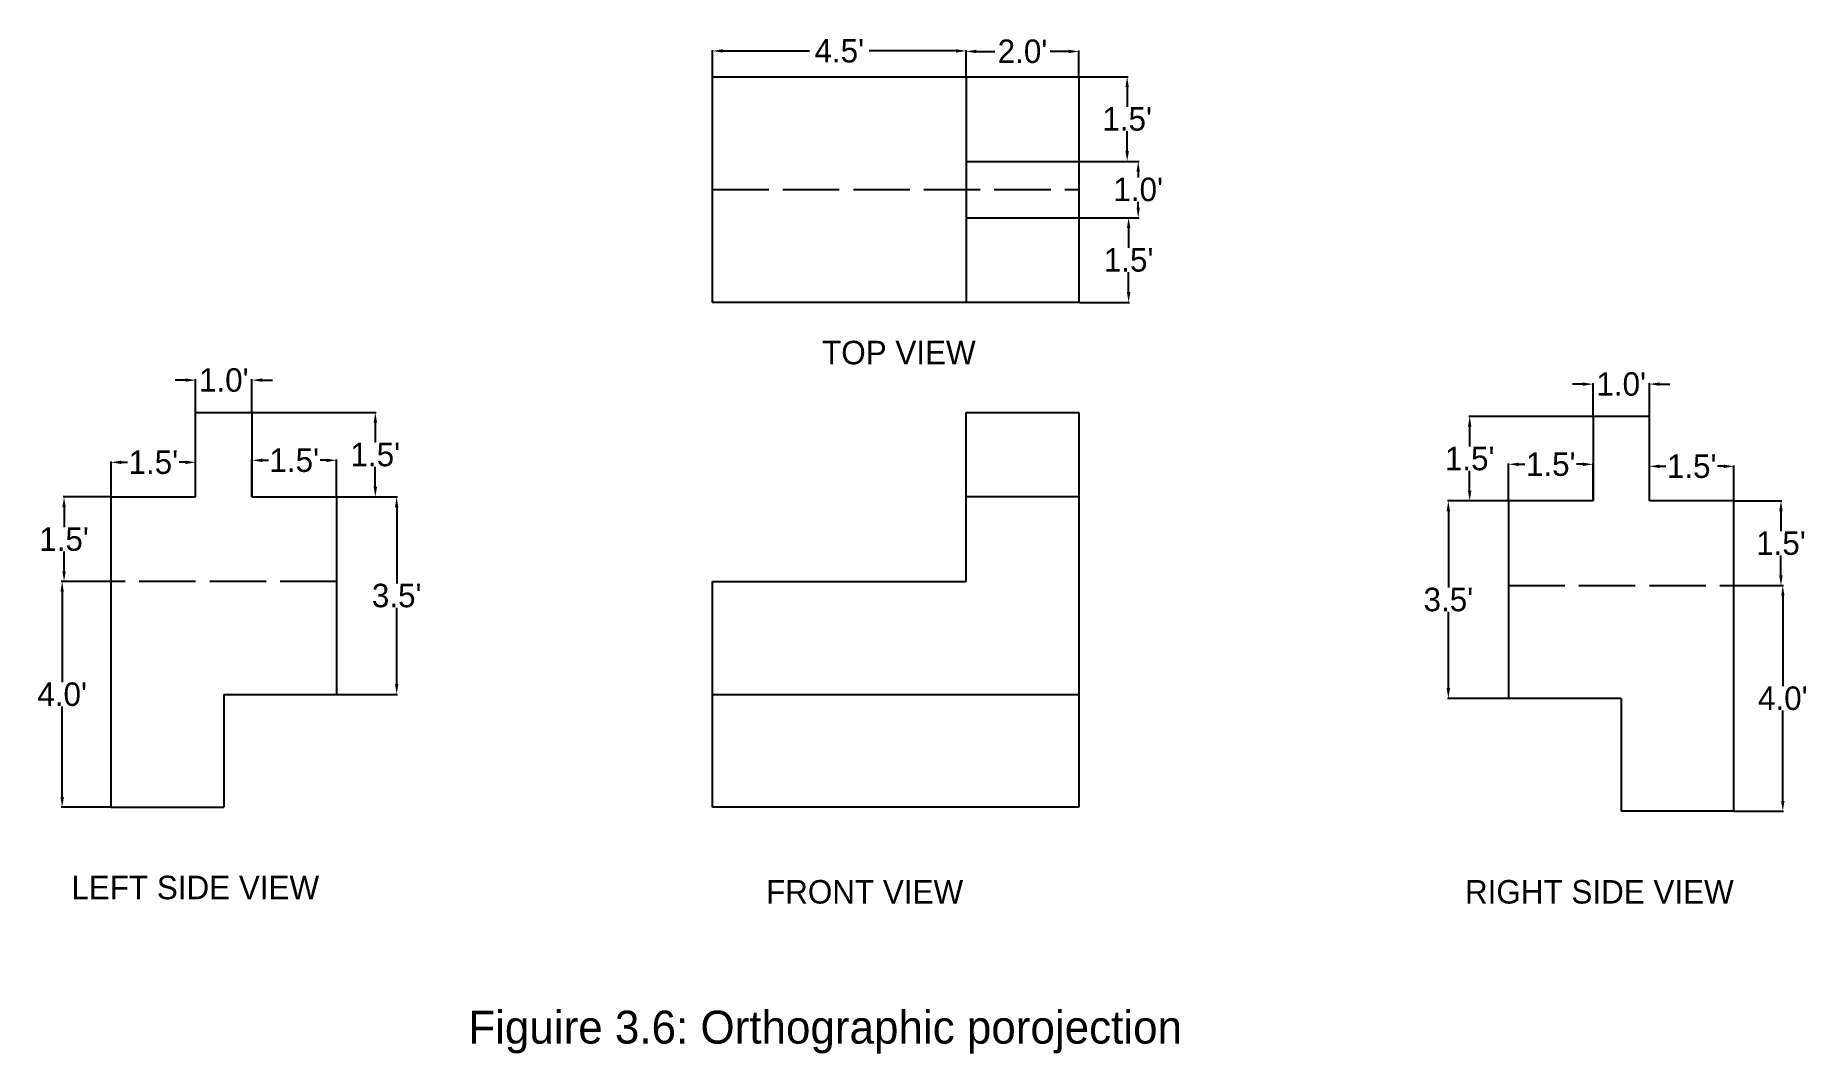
# Model space of a CAD drawing. Header units: inches. Extents: x 4 to 531, y -296 to 303.
# Drawn here: x 153.2 to 530.9, y -296.3 to -79.7 of the extents above; entities that cross this region are included whole.
import ezdxf

# ---------------------------------------------------------------- set-up
doc = ezdxf.new("R2010")
doc.units = ezdxf.units.IN
doc.header["$MEASUREMENT"] = 0
doc.linetypes.add('ACAD_ISO02W100', pattern=[15, 12, -3])
doc.linetypes.add('ACAD_ISO03W100', pattern=[30, 12, -18])
doc.dimstyles.new('feet', dxfattribs={"dimtxt": 5, "dimasz": 2.18, "dimexe": 0.18, "dimexo": 0.0625, "dimgap": 0.09, "dimtad": 0, "dimtih": 1, "dimtoh": 1, "dimdec": 1, "dimlfac": 0.083333, "dimzin": 0, "dimdsep": 46, "dimtxsty": 'Standard', "dimcen": 0.09, "dimclrt": 5, "dimadec": 0, "dimazin": 0, "dimtfac": 1, "dimtdec": 1, "dimtofl": 0, "dimtmove": 0, "dimatfit": 3, "dimfxl": 1, "dimtolj": 1, "dimtzin": 0, "dimarcsym": 0})

msp = doc.modelspace()

# ---------------------------------------------------------------- texts
at = {"attachment_point": 1}
for s, insert, char_height, width in [('TOP VIEW', (320.669, -144.621), 5, 41.74388), ('LEFT SIDE VIEW', (160.855, -258.442), 5, 72.21434), ('FRONT VIEW', (308.729, -259.36), 5, 55.34008), ('RIGHT SIDE VIEW', (457.521, -259.36), 5, 73.0059), ('Figuire 3.6: Orthographic porojection', (245.354, -287.154), 7, 280.28523)]:
    msp.add_mtext(s, dxfattribs=dict(at, insert=insert, char_height=char_height, width=width))

# ---------------------------------------------------------------- blocks, each defined once
blk = doc.blocks.new('*D220')
at = {"color": 0, "lineweight": -2}
for p, q in [((297.33, -88.38), (297.33, -82.76)), ((299.51, -82.94), (317.99, -82.94)), ((349.15, -82.94), (330.67, -82.94)), ((351.33, -88.31), (351.33, -82.76))]:
    blk.add_line(p, q, dxfattribs=at)
at = {"color": 0}
for points in [[(299.51, -82.58), (299.51, -83.31), (297.33, -82.94)], [(349.15, -82.58), (349.15, -83.31), (351.33, -82.94)]]:
    blk.add_solid(points, dxfattribs=at)
at = {"layer": 'Defpoints', "color": 0}
for p in [(351.33, -82.94), (297.33, -88.44), (351.33, -88.38)]:
    blk.add_point(p, dxfattribs=at)
at = {"color": 5, "insert": (324.33, -82.94), "char_height": 5, "attachment_point": 5}
blk.add_mtext("\\A1;4.5'", dxfattribs=at)
blk = doc.blocks.new('*D221')
at = {"color": 0, "lineweight": -2}
for p, q in [((375.39, -88.44), (385.79, -88.44)), ((385.61, -90.62), (385.61, -94.85)), ((385.61, -104.26), (385.61, -100.03)), ((375.39, -106.44), (385.79, -106.44))]:
    blk.add_line(p, q, dxfattribs=at)
at = {"color": 0}
for points in [[(385.25, -90.62), (385.97, -90.62), (385.61, -88.44)], [(385.25, -104.26), (385.97, -104.26), (385.61, -106.44)]]:
    blk.add_solid(points, dxfattribs=at)
at = {"layer": 'Defpoints', "color": 0}
for p in [(375.33, -88.44), (375.33, -106.44), (385.61, -106.44)]:
    blk.add_point(p, dxfattribs=at)
at = {"color": 5, "insert": (385.61, -97.44), "char_height": 5, "attachment_point": 5}
blk.add_mtext("\\A1;1.5'", dxfattribs=at)
blk = doc.blocks.new('*D222')
at = {"color": 0, "lineweight": -2}
for p, q in [((375.45, -106.44), (388.14, -106.44)), ((387.96, -108.62), (387.96, -109.85)), ((387.96, -116.26), (387.96, -115.03)), ((375.39, -118.44), (388.14, -118.44))]:
    blk.add_line(p, q, dxfattribs=at)
at = {"color": 0}
for points in [[(387.6, -108.62), (388.32, -108.62), (387.96, -106.44)], [(387.6, -116.26), (388.32, -116.26), (387.96, -118.44)]]:
    blk.add_solid(points, dxfattribs=at)
at = {"layer": 'Defpoints', "color": 0}
for p in [(375.39, -106.44), (375.33, -118.44), (387.96, -118.44)]:
    blk.add_point(p, dxfattribs=at)
at = {"color": 5, "insert": (387.96, -112.44), "char_height": 5, "attachment_point": 5}
blk.add_mtext("\\A1;1.0'", dxfattribs=at)
blk = doc.blocks.new('*D223')
at = {"color": 0, "lineweight": -2}
for p, q in [((351.33, -88.38), (351.33, -82.87)), ((353.51, -83.05), (357.41, -83.05)), ((373.15, -83.05), (369.25, -83.05)), ((375.33, -88.38), (375.33, -82.87))]:
    blk.add_line(p, q, dxfattribs=at)
at = {"color": 0}
for points in [[(353.51, -82.69), (353.51, -83.42), (351.33, -83.05)], [(373.15, -82.69), (373.15, -83.42), (375.33, -83.05)]]:
    blk.add_solid(points, dxfattribs=at)
at = {"layer": 'Defpoints', "color": 0}
for p in [(375.33, -83.05), (351.33, -88.44), (375.33, -88.44)]:
    blk.add_point(p, dxfattribs=at)
at = {"color": 5, "insert": (363.33, -83.05), "char_height": 5, "attachment_point": 5}
blk.add_mtext("\\A1;2.0'", dxfattribs=at)
blk = doc.blocks.new('*D226')
at = {"color": 0, "lineweight": -2}
for p, q in [((375.45, -118.44), (386.1, -118.44)), ((385.92, -120.62), (385.92, -124.85)), ((385.92, -134.26), (385.92, -130.03)), ((375.45, -136.44), (386.1, -136.44))]:
    blk.add_line(p, q, dxfattribs=at)
at = {"color": 0}
for points in [[(385.56, -120.62), (386.29, -120.62), (385.92, -118.44)], [(385.56, -134.26), (386.29, -134.26), (385.92, -136.44)]]:
    blk.add_solid(points, dxfattribs=at)
at = {"layer": 'Defpoints', "color": 0}
for p in [(375.39, -118.44), (375.39, -136.44), (385.92, -136.44)]:
    blk.add_point(p, dxfattribs=at)
at = {"color": 5, "insert": (385.92, -127.44), "char_height": 5, "attachment_point": 5}
blk.add_mtext("\\A1;1.5'", dxfattribs=at)
blk = doc.blocks.new('*D228')
at = {"color": 0, "lineweight": -2}
for p, q in [((482.6, -153.84), (480.42, -153.84)), ((484.78, -160.63), (484.78, -153.66)), ((496.78, -160.63), (496.78, -153.66)), ((498.96, -153.84), (501.14, -153.84))]:
    blk.add_line(p, q, dxfattribs=at)
at = {"color": 0}
for points in [[(482.6, -153.47), (482.6, -154.2), (484.78, -153.84)], [(498.96, -153.47), (498.96, -154.2), (496.78, -153.84)]]:
    blk.add_solid(points, dxfattribs=at)
at = {"layer": 'Defpoints', "color": 0}
for p in [(496.78, -153.84), (484.78, -160.7), (496.78, -160.7)]:
    blk.add_point(p, dxfattribs=at)
at = {"color": 5, "insert": (490.78, -153.84), "char_height": 5, "attachment_point": 5}
blk.add_mtext("\\A1;1.0'", dxfattribs=at)
blk = doc.blocks.new('*D229')
at = {"color": 0, "lineweight": -2}
for p, q in [((496.78, -178.63), (496.78, -171.15)), ((498.96, -171.33), (500.27, -171.33)), ((512.6, -171.33), (511.28, -171.33)), ((514.78, -178.63), (514.78, -171.15))]:
    blk.add_line(p, q, dxfattribs=at)
at = {"color": 0}
for points in [[(498.96, -170.96), (498.96, -171.69), (496.78, -171.33)], [(512.6, -170.96), (512.6, -171.69), (514.78, -171.33)]]:
    blk.add_solid(points, dxfattribs=at)
at = {"layer": 'Defpoints', "color": 0}
for p in [(514.78, -171.33), (496.78, -178.7), (514.78, -178.7)]:
    blk.add_point(p, dxfattribs=at)
at = {"color": 5, "insert": (505.78, -171.33), "char_height": 5, "attachment_point": 5}
blk.add_mtext("\\A1;1.5'", dxfattribs=at)
blk = doc.blocks.new('*D230')
at = {"color": 0, "lineweight": -2}
for p, q in [((514.84, -178.7), (524.97, -178.7)), ((524.79, -180.88), (524.79, -185.11)), ((524.79, -194.52), (524.79, -190.29)), ((514.84, -196.7), (524.97, -196.7))]:
    blk.add_line(p, q, dxfattribs=at)
at = {"color": 0}
for points in [[(524.42, -180.88), (525.15, -180.88), (524.79, -178.7)], [(524.42, -194.52), (525.15, -194.52), (524.79, -196.7)]]:
    blk.add_solid(points, dxfattribs=at)
at = {"layer": 'Defpoints', "color": 0}
for p in [(514.78, -178.7), (514.78, -196.7), (524.79, -196.7)]:
    blk.add_point(p, dxfattribs=at)
at = {"color": 5, "insert": (524.79, -187.7), "char_height": 5, "attachment_point": 5}
blk.add_mtext("\\A1;1.5'", dxfattribs=at)
blk = doc.blocks.new('*D231')
at = {"color": 0, "lineweight": -2}
for p, q in [((514.84, -196.7), (525.36, -196.7)), ((525.18, -198.88), (525.18, -218.11)), ((525.18, -242.52), (525.18, -223.29)), ((514.84, -244.7), (525.36, -244.7))]:
    blk.add_line(p, q, dxfattribs=at)
at = {"color": 0}
for points in [[(524.82, -198.88), (525.55, -198.88), (525.18, -196.7)], [(524.82, -242.52), (525.55, -242.52), (525.18, -244.7)]]:
    blk.add_solid(points, dxfattribs=at)
at = {"layer": 'Defpoints', "color": 0}
for p in [(514.78, -196.7), (514.78, -244.7), (525.18, -244.7)]:
    blk.add_point(p, dxfattribs=at)
at = {"color": 5, "insert": (525.18, -220.7), "char_height": 5, "attachment_point": 5}
blk.add_mtext("\\A1;4.0'", dxfattribs=at)
blk = doc.blocks.new('*D232')
at = {"color": 0, "lineweight": -2}
for p, q in [((466.72, -178.7), (453.8, -178.7)), ((453.98, -180.88), (453.98, -197.11)), ((453.98, -218.52), (453.98, -202.29)), ((466.72, -220.7), (453.8, -220.7))]:
    blk.add_line(p, q, dxfattribs=at)
at = {"color": 0}
for points in [[(453.62, -180.88), (454.34, -180.88), (453.98, -178.7)], [(453.62, -218.52), (454.34, -218.52), (453.98, -220.7)]]:
    blk.add_solid(points, dxfattribs=at)
at = {"layer": 'Defpoints', "color": 0}
for p in [(466.78, -178.7), (453.98, -220.7), (466.78, -220.7)]:
    blk.add_point(p, dxfattribs=at)
at = {"color": 5, "insert": (453.98, -199.7), "char_height": 5, "attachment_point": 5}
blk.add_mtext("\\A1;3.5'", dxfattribs=at)
blk = doc.blocks.new('*D233')
at = {"color": 0, "lineweight": -2}
for p, q in [((466.78, -178.63), (466.78, -170.72)), ((468.96, -170.9), (470.27, -170.9)), ((482.6, -170.9), (481.28, -170.9)), ((484.78, -178.63), (484.78, -170.72))]:
    blk.add_line(p, q, dxfattribs=at)
at = {"color": 0}
for points in [[(468.96, -170.54), (468.96, -171.27), (466.78, -170.9)], [(482.6, -170.54), (482.6, -171.27), (484.78, -170.9)]]:
    blk.add_solid(points, dxfattribs=at)
at = {"layer": 'Defpoints', "color": 0}
for p in [(484.78, -170.9), (466.78, -178.7), (484.78, -178.7)]:
    blk.add_point(p, dxfattribs=at)
at = {"color": 5, "insert": (475.78, -170.9), "char_height": 5, "attachment_point": 5}
blk.add_mtext("\\A1;1.5'", dxfattribs=at)
blk = doc.blocks.new('*D234')
at = {"color": 0, "lineweight": -2}
for p, q in [((484.72, -160.7), (458.34, -160.7)), ((458.52, -162.88), (458.52, -167.11)), ((458.52, -176.52), (458.52, -172.29)), ((466.72, -178.7), (458.34, -178.7))]:
    blk.add_line(p, q, dxfattribs=at)
at = {"color": 0}
for points in [[(458.16, -162.88), (458.89, -162.88), (458.52, -160.7)], [(458.16, -176.52), (458.89, -176.52), (458.52, -178.7)]]:
    blk.add_solid(points, dxfattribs=at)
at = {"layer": 'Defpoints', "color": 0}
for p in [(484.78, -160.7), (458.52, -178.7), (466.78, -178.7)]:
    blk.add_point(p, dxfattribs=at)
at = {"color": 5, "insert": (458.52, -169.7), "char_height": 5, "attachment_point": 5}
blk.add_mtext("\\A1;1.5'", dxfattribs=at)
blk = doc.blocks.new('*D249')
at = {"color": 0, "lineweight": -2}
for p, q in [((185.13, -152.99), (182.95, -152.99)), ((187.31, -159.78), (187.31, -152.81)), ((199.31, -159.78), (199.31, -152.81)), ((201.49, -152.99), (203.67, -152.99))]:
    blk.add_line(p, q, dxfattribs=at)
at = {"color": 0}
for points in [[(185.13, -152.62), (185.13, -153.35), (187.31, -152.99)], [(201.49, -152.62), (201.49, -153.35), (199.31, -152.99)]]:
    blk.add_solid(points, dxfattribs=at)
at = {"layer": 'Defpoints', "color": 0}
for p in [(187.31, -152.99), (187.31, -159.85), (199.31, -159.85)]:
    blk.add_point(p, dxfattribs=at)
at = {"color": 5, "insert": (193.31, -152.99), "char_height": 5, "attachment_point": 5}
blk.add_mtext("\\A1;1.0'", dxfattribs=at)
blk = doc.blocks.new('*D250')
at = {"color": 0, "lineweight": -2}
for p, q in [((169.31, -177.78), (169.31, -170.3)), ((171.49, -170.48), (172.8, -170.48)), ((185.13, -170.48), (183.82, -170.48)), ((187.31, -177.78), (187.31, -170.3))]:
    blk.add_line(p, q, dxfattribs=at)
at = {"color": 0}
for points in [[(171.49, -170.11), (171.49, -170.84), (169.31, -170.48)], [(185.13, -170.11), (185.13, -170.84), (187.31, -170.48)]]:
    blk.add_solid(points, dxfattribs=at)
at = {"layer": 'Defpoints', "color": 0}
for p in [(169.31, -170.48), (169.31, -177.85), (187.31, -177.85)]:
    blk.add_point(p, dxfattribs=at)
at = {"color": 5, "insert": (178.31, -170.48), "char_height": 5, "attachment_point": 5}
blk.add_mtext("\\A1;1.5'", dxfattribs=at)
blk = doc.blocks.new('*D251')
at = {"color": 0, "lineweight": -2}
for p, q in [((169.25, -177.85), (159.12, -177.85)), ((159.3, -180.03), (159.3, -184.26)), ((159.3, -193.67), (159.3, -189.44)), ((169.25, -195.85), (159.12, -195.85))]:
    blk.add_line(p, q, dxfattribs=at)
at = {"color": 0}
for points in [[(158.94, -180.03), (159.67, -180.03), (159.3, -177.85)], [(158.94, -193.67), (159.67, -193.67), (159.3, -195.85)]]:
    blk.add_solid(points, dxfattribs=at)
at = {"layer": 'Defpoints', "color": 0}
for p in [(169.31, -177.85), (159.3, -195.85), (169.31, -195.85)]:
    blk.add_point(p, dxfattribs=at)
at = {"color": 5, "insert": (159.3, -186.85), "char_height": 5, "attachment_point": 5}
blk.add_mtext("\\A1;1.5'", dxfattribs=at)
blk = doc.blocks.new('*D252')
at = {"color": 0, "lineweight": -2}
for p, q in [((169.25, -195.85), (158.72, -195.85)), ((158.9, -198.03), (158.9, -217.26)), ((158.9, -241.67), (158.9, -222.44)), ((169.25, -243.85), (158.72, -243.85))]:
    blk.add_line(p, q, dxfattribs=at)
at = {"color": 0}
for points in [[(158.54, -198.03), (159.27, -198.03), (158.9, -195.85)], [(158.54, -241.67), (159.27, -241.67), (158.9, -243.85)]]:
    blk.add_solid(points, dxfattribs=at)
at = {"layer": 'Defpoints', "color": 0}
for p in [(169.31, -195.85), (158.9, -243.85), (169.31, -243.85)]:
    blk.add_point(p, dxfattribs=at)
at = {"color": 5, "insert": (158.9, -219.85), "char_height": 5, "attachment_point": 5}
blk.add_mtext("\\A1;4.0'", dxfattribs=at)
blk = doc.blocks.new('*D253')
at = {"color": 0, "lineweight": -2}
for p, q in [((199.31, -177.78), (199.31, -169.87)), ((217.31, -177.78), (217.31, -169.87)), ((201.49, -170.05), (202.8, -170.05)), ((215.13, -170.05), (213.82, -170.05))]:
    blk.add_line(p, q, dxfattribs=at)
at = {"color": 0}
for points in [[(201.49, -169.69), (201.49, -170.42), (199.31, -170.05)], [(215.13, -169.69), (215.13, -170.42), (217.31, -170.05)]]:
    blk.add_solid(points, dxfattribs=at)
at = {"layer": 'Defpoints', "color": 0}
for p in [(199.31, -170.05), (199.31, -177.85), (217.31, -177.85)]:
    blk.add_point(p, dxfattribs=at)
at = {"color": 5, "insert": (208.31, -170.05), "char_height": 5, "attachment_point": 5}
blk.add_mtext("\\A1;1.5'", dxfattribs=at)
blk = doc.blocks.new('*D254')
at = {"color": 0, "lineweight": -2}
for p, q in [((199.37, -159.85), (225.74, -159.85)), ((225.56, -162.03), (225.56, -166.26)), ((225.56, -175.67), (225.56, -171.44)), ((217.37, -177.85), (225.74, -177.85))]:
    blk.add_line(p, q, dxfattribs=at)
at = {"color": 0}
for points in [[(225.2, -162.03), (225.93, -162.03), (225.56, -159.85)], [(225.2, -175.67), (225.93, -175.67), (225.56, -177.85)]]:
    blk.add_solid(points, dxfattribs=at)
at = {"layer": 'Defpoints', "color": 0}
for p in [(199.31, -159.85), (217.31, -177.85), (225.56, -177.85)]:
    blk.add_point(p, dxfattribs=at)
at = {"color": 5, "insert": (225.56, -168.85), "char_height": 5, "attachment_point": 5}
blk.add_mtext("\\A1;1.5'", dxfattribs=at)
blk = doc.blocks.new('*D257')
at = {"color": 0, "lineweight": -2}
for p, q in [((217.37, -177.85), (230.29, -177.85)), ((230.11, -180.03), (230.11, -196.26)), ((230.11, -217.67), (230.11, -201.44)), ((217.37, -219.85), (230.29, -219.85))]:
    blk.add_line(p, q, dxfattribs=at)
at = {"color": 0}
for points in [[(229.74, -180.03), (230.47, -180.03), (230.11, -177.85)], [(229.74, -217.67), (230.47, -217.67), (230.11, -219.85)]]:
    blk.add_solid(points, dxfattribs=at)
at = {"layer": 'Defpoints', "color": 0}
for p in [(217.31, -177.85), (217.31, -219.85), (230.11, -219.85)]:
    blk.add_point(p, dxfattribs=at)
at = {"color": 5, "insert": (230.11, -198.85), "char_height": 5, "attachment_point": 5}
blk.add_mtext("\\A1;3.5'", dxfattribs=at)

# ---------------------------------------------------------------- dimensions: what is measured, and where the dimension line sits
dim = msp.add_linear_dim(base=(351.33, -82.942), p1=(297.33, -88.439), p2=(351.33, -88.377), dimstyle='feet', override={"dimpost": "'"})
dim.commit()
dim.dimension.update_dxf_attribs({"geometry": '*D220', "text_midpoint": (324.33, -82.942), "dimtype": 160})
for base, p1, p2, picture, middle in [((375.33, -83.055), (351.33, -88.439), (375.33, -88.439), '*D223', (363.33, -83.055)), ((496.778, -153.835), (484.778, -160.696), (496.778, -160.696), '*D228', (490.778, -153.835)), ((484.778, -170.904), (466.778, -178.696), (484.778, -178.696), '*D233', (475.778, -170.904)), ((514.778, -171.327), (496.778, -178.696), (514.778, -178.696), '*D229', (505.778, -171.327))]:
    dim = msp.add_linear_dim(base=base, p1=p1, p2=p2, dimstyle='feet', override={"dimpost": "'"})
    dim.commit()
    dim.dimension.update_dxf_attribs({"geometry": picture, "text_midpoint": middle})
for base, p1, p2, angle, picture, middle in [((385.609, -106.439), (375.33, -88.439), (375.33, -106.439), 90, '*D221', (385.609, -97.439)), ((387.959, -118.439), (375.392, -106.439), (375.33, -118.439), 90, '*D222', (387.959, -112.439)), ((385.925, -136.439), (375.392, -118.439), (375.392, -136.439), 90, '*D226', (385.925, -127.439)), ((187.31, -152.986), (199.31, -159.846), (187.31, -159.846), 180, '*D249', (193.31, -152.986)), ((225.564, -177.846), (199.31, -159.846), (217.31, -177.846), 90, '*D254', (225.564, -168.846)), ((458.524, -178.696), (484.778, -160.696), (466.778, -178.696), 90, '*D234', (458.524, -169.696)), ((169.31, -170.477), (187.31, -177.846), (169.31, -177.846), 180, '*D250', (178.31, -170.477)), ((199.31, -170.054), (217.31, -177.846), (199.31, -177.846), 180, '*D253', (208.31, -170.054)), ((159.302, -195.846), (169.31, -177.846), (169.31, -195.846), 90, '*D251', (159.302, -186.846)), ((230.106, -219.846), (217.31, -177.846), (217.31, -219.846), 90, '*D257', (230.106, -198.846)), ((453.981, -220.696), (466.778, -178.696), (466.778, -220.696), 90, '*D232', (453.981, -199.696)), ((524.785, -196.696), (514.778, -178.696), (514.778, -196.696), 90, '*D230', (524.785, -187.696)), ((158.904, -243.846), (169.31, -195.846), (169.31, -243.846), 90, '*D252', (158.904, -219.846)), ((525.183, -244.696), (514.778, -196.696), (514.778, -244.696), 90, '*D231', (525.183, -220.696))]:
    dim = msp.add_linear_dim(base=base, p1=p1, p2=p2, angle=angle, dimstyle='feet', override={"dimpost": "'"})
    dim.commit()
    dim.dimension.update_dxf_attribs({"geometry": picture, "text_midpoint": middle})

# ---------------------------------------------------------------- linework, layer by layer
for p, q in [((297.33, -88.439), (351.33, -88.439)), ((297.33, -112.439), (297.33, -88.439)), ((351.33, -88.439), (375.33, -88.439)), ((351.33, -88.439), (351.33, -106.439)), ((375.33, -88.439), (375.33, -106.439)), ((351.33, -106.439), (351.33, -118.439)), ((351.33, -106.439), (375.33, -106.439)), ((375.33, -106.439), (375.33, -118.439)), ((297.33, -136.439), (297.33, -112.439)), ((351.33, -118.439), (351.33, -136.439)), ((351.33, -118.439), (375.33, -118.439)), ((375.33, -118.439), (375.33, -136.439)), ((351.33, -136.439), (297.33, -136.439)), ((375.33, -136.439), (351.33, -136.439)), ((187.31, -177.846), (187.31, -159.846)), ((187.31, -159.846), (199.31, -159.846)), ((199.31, -159.846), (199.31, -177.846)), ((351.309, -159.846), (375.309, -159.846)), ((351.309, -177.846), (351.309, -159.846)), ((375.309, -159.846), (375.309, -177.846)), ((496.778, -160.696), (484.778, -160.696)), ((484.778, -160.696), (484.778, -178.696)), ((496.778, -178.696), (496.778, -160.696)), ((169.31, -195.846), (169.31, -177.846)), ((169.31, -177.846), (187.31, -177.846)), ((199.31, -177.846), (217.31, -177.846)), ((217.31, -177.846), (217.31, -219.846)), ((217.31, -177.846), (217.31, -195.846)), ((375.309, -177.846), (351.309, -177.846)), ((351.309, -195.846), (351.309, -177.846)), ((375.309, -177.846), (375.309, -219.846)), ((484.778, -178.696), (466.778, -178.696)), ((466.778, -178.696), (466.778, -220.696)), ((466.778, -178.696), (466.778, -196.696)), ((514.778, -178.696), (496.778, -178.696)), ((514.778, -196.696), (514.778, -178.696)), ((169.31, -243.846), (169.31, -195.846)), ((217.31, -195.846), (217.31, -195.846)), ((297.309, -219.846), (297.309, -195.846)), ((297.309, -195.846), (351.309, -195.846)), ((466.778, -196.696), (466.778, -196.696)), ((514.778, -244.696), (514.778, -196.696)), ((193.31, -219.846), (193.31, -243.846)), ((193.31, -219.846), (217.31, -219.846)), ((297.309, -243.846), (297.309, -219.846)), ((297.309, -219.846), (375.309, -219.846)), ((375.309, -219.846), (375.309, -243.846)), ((490.778, -220.696), (466.778, -220.696)), ((490.778, -220.696), (490.778, -244.696)), ((169.31, -243.846), (193.31, -243.846)), ((375.309, -243.846), (297.309, -243.846)), ((514.778, -244.696), (490.778, -244.696))]:
    msp.add_line(p, q)
at = {"linetype": 'ACAD_ISO03W100'}
msp.add_line((375.33, -88.439), (375.33, -112.439), dxfattribs=at)
at = {"linetype": 'ACAD_ISO02W100'}
for p, q in [((297.33, -112.439), (375.33, -112.439)), ((217.31, -195.846), (169.31, -195.846)), ((466.778, -196.696), (514.778, -196.696))]:
    msp.add_line(p, q, dxfattribs=at)

msp.set_redraw_order([(e.dxf.handle, doc.entitydb.next_handle()) for e in msp.query("TEXT MTEXT ATTDEF DIMENSION ARC_DIMENSION")])  # texts and dimensions are drawn at this point

doc.saveas('drawing.dxf')
